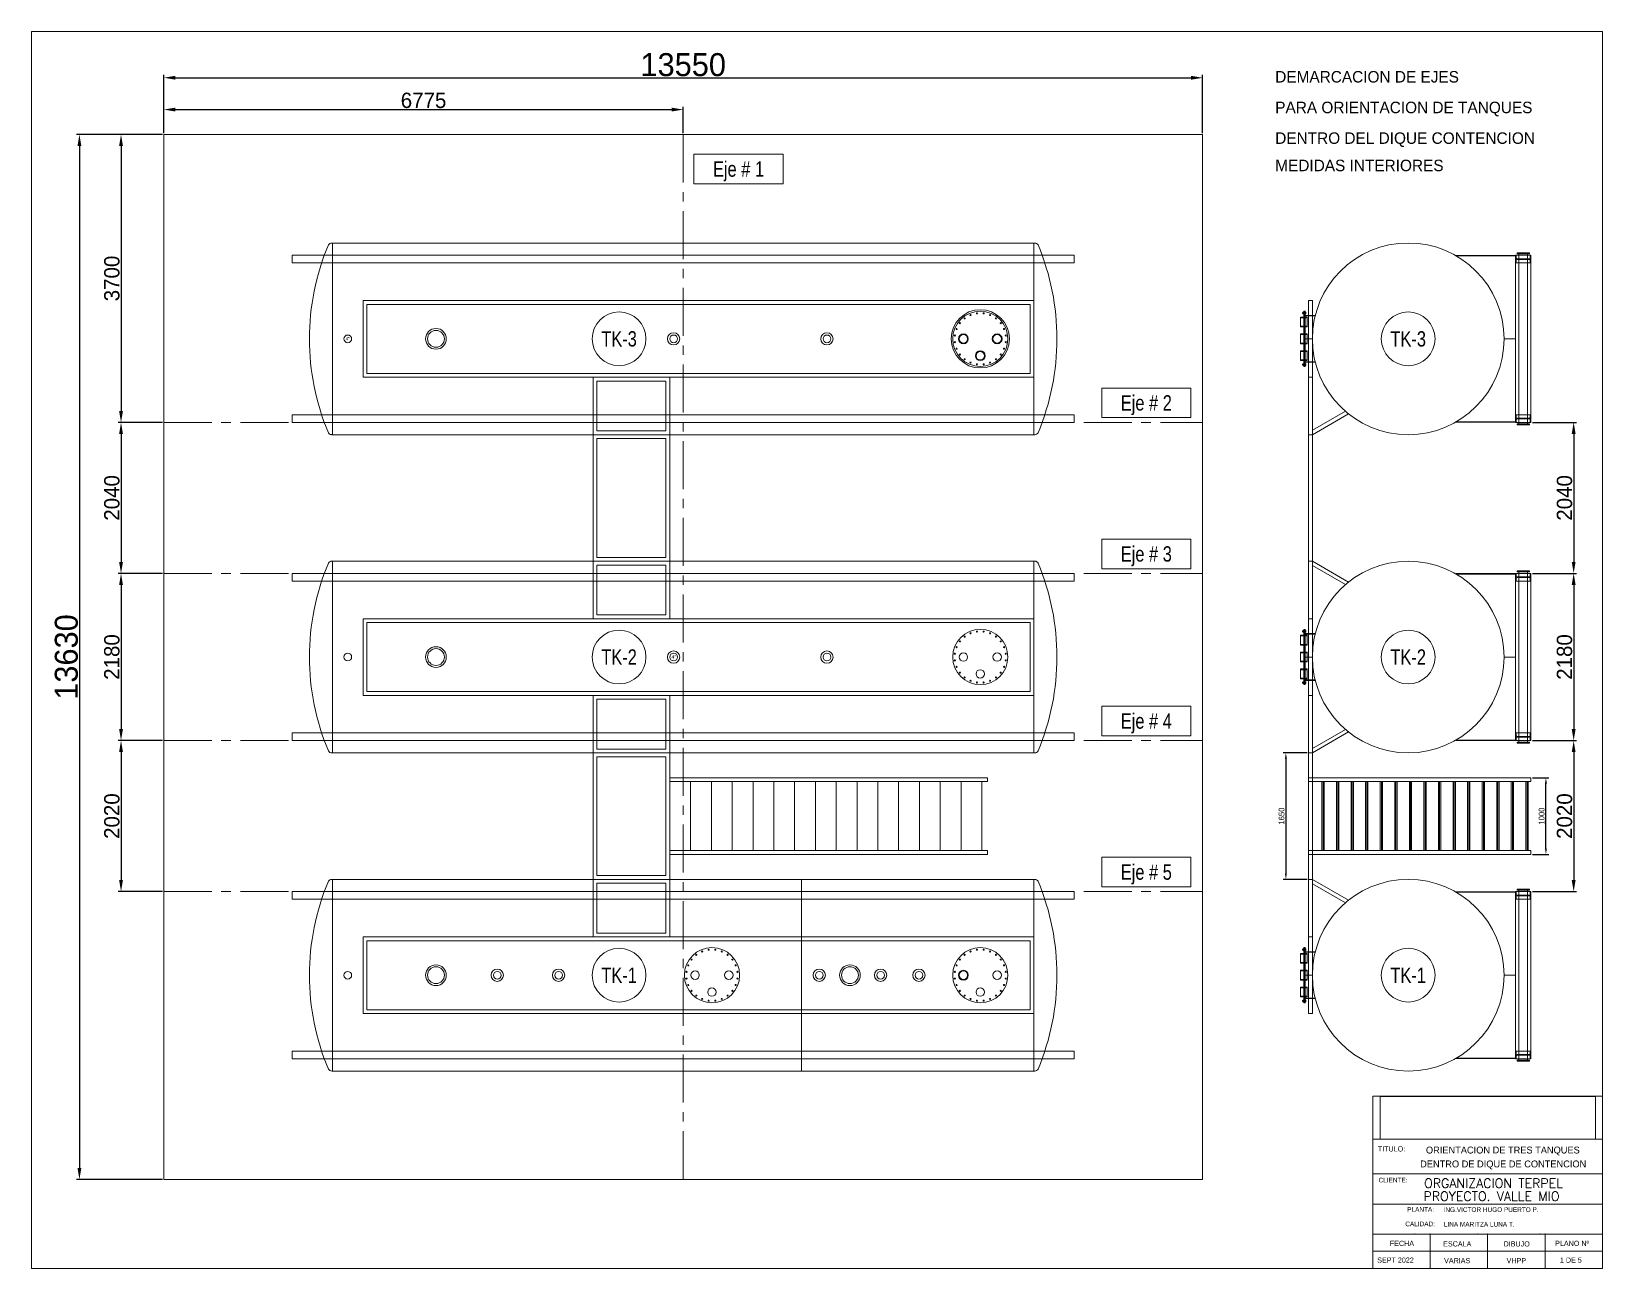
# Model space of a CAD drawing. Header units: millimetres. Extents: x 328839 to 396304, y 3800 to 39483.
# Drawn here: x 349491 to 369985, y 23347 to 39483 of the extents above; entities that cross this region are included whole.
import ezdxf
from ezdxf.enums import TextEntityAlignment as Align

# ---------------------------------------------------------------- set-up
doc = ezdxf.new("R2010")
doc.units = ezdxf.units.MM
doc.linetypes.add('CENTER', pattern=[2, 1.25, -0.25, 0.25, -0.25])
for name, color, linetype, lineweight in [('CENTER', 5, 'CENTER', 9), ('COTA', 2, 'Continuous', 9), ('cotas', 2, 'Continuous', 13), ('FIBRA', 3, 'Continuous', 20), ('ipe 200', 3, 'Continuous', 9), ('texto', 7, 'Continuous', 18)]:
    doc.layers.add(name, color=color, linetype=linetype, lineweight=lineweight)
doc.styles.add('ROMAND', font='romand')
doc.dimstyles.new('ISO-25', dxfattribs={"dimtxt": 75, "dimasz": 75, "dimexe": 37.5, "dimexo": 18.75, "dimgap": 19, "dimtad": 1, "dimtxsty": 'Standard', "dimcen": 75, "dimadec": 0, "dimazin": 0, "dimtfac": 1, "dimtmove": 0, "dimatfit": 3, "dimfxl": 1, "dimarcsym": 0})
picture_1 = doc.add_image_def('image1.jpg', size_in_pixel=(1415, 280))

msp = doc.modelspace()

# ---------------------------------------------------------------- texts
at = {"lineweight": 9}
for s, height, p in [('TITULO:', 67.5, (367232.244, 24874.761)), ('ORIENTACION DE TRES TANQUES', 90, (368684.381, 24848.452)), ('DENTRO DE DIQUE DE CONTENCION', 90, (368688.926, 24667.101))]:
    msp.add_text(s, height=height, dxfattribs=at).set_placement(p, align=Align.CENTER)
for s, height, p in [('CLIENTE:', 60.75, (367063.108, 24471.139)), ('PLANTA: ', 60.75, (367437.403, 24088.337)), ('ING.VICTOR HUGO PUERTO P.', 60.75, (367911.383, 24085.685)), ('CALIDAD:', 60.75, (367411.699, 23899.29)), ('LINA MARITZA LUNA T. ', 60.75, (367915.037, 23895.139)), ('FECHA', 67.5, (367210.181, 23642.405)), ('ESCALA', 67.5, (367905.812, 23635.871)), ('DIBUJO', 67.5, (368694.093, 23635.871)), ('PLANO Nº', 67.5, (369366.666, 23642.739)), ('SEPT 2022', 67.5, (367045.649, 23424.059)), ('VARIAS', 67.5, (367917.519, 23417.524)), ('VHPP', 67.5, (368733.117, 23417.524)), ('1 DE 5', 67.5, (369429.104, 23424.392))]:
    msp.add_text(s, height=height, dxfattribs=at).set_placement(p)
at = {"lineweight": 9, "style": 'ROMAND'}
for s, p in [('ORGANIZACION TERPEL', (367656.934, 24400.245)), ('PROYECTO. VALLE MIO', (367649.371, 24230.61))]:
    msp.add_text(s, height=120, dxfattribs=at).set_placement(p)
at = {"layer": 'COTA', "lineweight": 9, "width": 0.8}
for p in [(353618.113, 35473.852), (357868.113, 31323.852)]:
    msp.add_text('4"', height=45, dxfattribs=at).set_placement(p, align=Align.MIDDLE_CENTER)
at = {"layer": 'cotas', "lineweight": 9, "width": 0.8}
for s, p in [('Eje # 1', (358714.447, 37688.198)), ('TK-3', (357156.316, 35473.852)), ('TK-3', (367449.842, 35473.852)), ('Eje # 2', (364033.721, 34638.615)), ('Eje # 3', (364033.721, 32668.615)), ('TK-2', (357156.316, 31323.852)), ('TK-2', (367449.842, 31323.852)), ('Eje # 4', (364033.721, 30488.615)), ('Eje # 5', (364033.721, 28518.615)), ('TK-1', (357156.316, 27173.852)), ('TK-1', (367449.842, 27173.852))]:
    msp.add_text(s, height=200, dxfattribs=at).set_placement(p, align=Align.MIDDLE_CENTER)
at = {"layer": 'texto', "lineweight": 9}
for s, p in [('DEMARCACION DE EJES', (365715.319, 38816.915)), ('PARA ORIENTACION DE TANQUES', (365715.319, 38416.915)), ('DENTRO DEL DIQUE CONTENCION', (365715.319, 38016.915)), ('MEDIDAS INTERIORES', (365715.319, 37660.323))]:
    msp.add_text(s, height=150, dxfattribs=at).set_placement(p)

# ---------------------------------------------------------------- blocks, each defined once
blk = doc.blocks.new('*U342')
at = {"layer": 'cotas'}
for p, q in [((-450, 15), (450, 15)), ((-450, 0), (450, 0)), ((-450, -15), (450, -15))]:
    blk.add_line(p, q, dxfattribs=at)
blk = doc.blocks.new('*U343')
at = {"layer": 'COTA', "color": 0, "linetype": 'ByBlock', "lineweight": -2, "transparency": 16777216}
for p in [(0, 0), (0, -190), (0, -380), (0, -570), (0, -760), (0, -950), (0, -1140), (0, -1330), (0, -1520), (0, -1710), (0, -1900), (0, -2090), (0, -2280), (0, -2470), (0, -2660)]:
    blk.add_blockref('*U342', p, dxfattribs=at)
blk = doc.blocks.new('*D347')
at = {"layer": 'COTA', "color": 0, "lineweight": -2, "transparency": 16777216}
for p, q in [((366131, 30074), (365817, 30074)), ((365854, 29999), (365854, 28499)), ((366131, 28424), (365817, 28424))]:
    blk.add_line(p, q, dxfattribs=at)
at = {"layer": 'COTA', "color": 0, "transparency": 16777216}
for points in [[(365842, 29999), (365867, 29999), (365854, 30074)], [(365842, 28499), (365867, 28499), (365854, 28424)]]:
    blk.add_solid(points, dxfattribs=at)
at = {"layer": 'Defpoints', "color": 0, "transparency": 16777216}
for p in [(366150, 30074), (365854, 28424), (366150, 28424)]:
    blk.add_point(p, dxfattribs=at)
at = {"layer": 'COTA', "color": 0, "transparency": 16777216, "insert": (365798, 29249), "char_height": 75, "attachment_point": 5, "rotation": 90}
blk.add_mtext('1650', dxfattribs=at)
blk = doc.blocks.new('*D348')
at = {"layer": 'COTA', "color": 0, "lineweight": -2, "transparency": 16777216}
for p, q in [((369069, 29749), (369284, 29749)), ((369246, 28824), (369246, 29674)), ((369069, 28749), (369284, 28749))]:
    blk.add_line(p, q, dxfattribs=at)
at = {"layer": 'COTA', "color": 0, "transparency": 16777216}
for points in [[(369234, 29674), (369259, 29674), (369246, 29749)], [(369234, 28824), (369259, 28824), (369246, 28749)]]:
    blk.add_solid(points, dxfattribs=at)
at = {"layer": 'Defpoints', "color": 0, "transparency": 16777216}
for p in [(369050, 29749), (369246, 29749), (369050, 28749)]:
    blk.add_point(p, dxfattribs=at)
at = {"layer": 'COTA', "color": 0, "transparency": 16777216, "insert": (369190, 29249), "char_height": 75, "attachment_point": 5, "rotation": 90}
blk.add_mtext('1000', dxfattribs=at)
blk = doc.blocks.new('*D349')
at = {"layer": 'Defpoints', "color": 0, "transparency": 16777216}
for p in [(364768, 38879), (351218, 38139), (364768, 38139)]:
    blk.add_point(p, dxfattribs=at)
at = {"layer": 'ipe 200', "color": 0, "lineweight": -2, "transparency": 16777216}
for p, q in [((351218, 38158), (351218, 38916)), ((351368, 38879), (364618, 38879)), ((364768, 38158), (364768, 38916))]:
    blk.add_line(p, q, dxfattribs=at)
at = {"layer": 'ipe 200', "color": 0, "transparency": 16777216}
for points in [[(351368, 38904), (351368, 38854), (351218, 38879)], [(364618, 38904), (364618, 38854), (364768, 38879)]]:
    blk.add_solid(points, dxfattribs=at)
at = {"layer": 'ipe 200', "color": 0, "transparency": 16777216, "insert": (357993, 39048), "char_height": 300, "attachment_point": 5}
blk.add_mtext('13550', dxfattribs=at)
blk = doc.blocks.new('*D350')
at = {"layer": 'Defpoints', "color": 0, "transparency": 16777216}
for p in [(357993, 38464), (351218, 38139), (357993, 38139)]:
    blk.add_point(p, dxfattribs=at)
at = {"layer": 'ipe 200', "color": 0, "lineweight": -2, "transparency": 16777216}
for p, q in [((351218, 38158), (351218, 38501)), ((351368, 38464), (357843, 38464)), ((357993, 38158), (357993, 38501))]:
    blk.add_line(p, q, dxfattribs=at)
at = {"layer": 'ipe 200', "color": 0, "transparency": 16777216}
for points in [[(351368, 38489), (351368, 38439), (351218, 38464)], [(357843, 38489), (357843, 38439), (357993, 38464)]]:
    blk.add_solid(points, dxfattribs=at)
at = {"layer": 'ipe 200', "color": 0, "transparency": 16777216, "insert": (354606, 38583), "char_height": 200, "attachment_point": 5}
blk.add_mtext('6775', dxfattribs=at)
blk = doc.blocks.new('*D351')
at = {"layer": 'Defpoints', "color": 0, "transparency": 16777216}
for p in [(351218, 38139), (350117, 24509), (351218, 24509)]:
    blk.add_point(p, dxfattribs=at)
at = {"layer": 'ipe 200', "color": 0, "lineweight": -2, "transparency": 16777216}
for p, q in [((351199, 38139), (350080, 38139)), ((350117, 37989), (350117, 24659)), ((351199, 24509), (350080, 24509))]:
    blk.add_line(p, q, dxfattribs=at)
at = {"layer": 'ipe 200', "color": 0, "transparency": 16777216}
for points in [[(350092, 37989), (350142, 37989), (350117, 38139)], [(350092, 24659), (350142, 24659), (350117, 24509)]]:
    blk.add_solid(points, dxfattribs=at)
at = {"layer": 'ipe 200', "color": 0, "transparency": 16777216, "insert": (349948, 31324), "char_height": 300, "attachment_point": 5, "rotation": 90}
blk.add_mtext('13630', dxfattribs=at)
blk = doc.blocks.new('*D352')
at = {"layer": 'Defpoints', "color": 0, "transparency": 16777216}
for p in [(351218, 38139), (350660, 34384), (351218, 34384)]:
    blk.add_point(p, dxfattribs=at)
at = {"layer": 'ipe 200', "color": 0, "lineweight": -2, "transparency": 16777216}
for p, q in [((351199, 38139), (350622, 38139)), ((350660, 37989), (350660, 34534)), ((351199, 34384), (350622, 34384))]:
    blk.add_line(p, q, dxfattribs=at)
at = {"layer": 'ipe 200', "color": 0, "transparency": 16777216}
for points in [[(350635, 37989), (350685, 37989), (350660, 38139)], [(350635, 34534), (350685, 34534), (350660, 34384)]]:
    blk.add_solid(points, dxfattribs=at)
at = {"layer": 'ipe 200', "color": 0, "transparency": 16777216, "insert": (350541, 36261), "char_height": 200, "attachment_point": 5, "rotation": 90}
blk.add_mtext('3700', dxfattribs=at)
blk = doc.blocks.new('*D353')
at = {"layer": 'Defpoints', "color": 0, "transparency": 16777216}
for p in [(351218, 34384), (350660, 32414), (351218, 32414)]:
    blk.add_point(p, dxfattribs=at)
at = {"layer": 'ipe 200', "color": 0, "lineweight": -2, "transparency": 16777216}
for p, q in [((351199, 34384), (350622, 34384)), ((350660, 34234), (350660, 32564)), ((351199, 32414), (350622, 32414))]:
    blk.add_line(p, q, dxfattribs=at)
at = {"layer": 'ipe 200', "color": 0, "transparency": 16777216}
for points in [[(350635, 34234), (350685, 34234), (350660, 34384)], [(350635, 32564), (350685, 32564), (350660, 32414)]]:
    blk.add_solid(points, dxfattribs=at)
at = {"layer": 'ipe 200', "color": 0, "transparency": 16777216, "insert": (350541, 33399), "char_height": 200, "attachment_point": 5, "rotation": 90}
blk.add_mtext('2040', dxfattribs=at)
blk = doc.blocks.new('*D354')
at = {"layer": 'Defpoints', "color": 0, "transparency": 16777216}
for p in [(351218, 32414), (350660, 30234), (351218, 30234)]:
    blk.add_point(p, dxfattribs=at)
at = {"layer": 'ipe 200', "color": 0, "lineweight": -2, "transparency": 16777216}
for p, q in [((351199, 32414), (350622, 32414)), ((350660, 32264), (350660, 30384)), ((351199, 30234), (350622, 30234))]:
    blk.add_line(p, q, dxfattribs=at)
at = {"layer": 'ipe 200', "color": 0, "transparency": 16777216}
for points in [[(350635, 32264), (350685, 32264), (350660, 32414)], [(350635, 30384), (350685, 30384), (350660, 30234)]]:
    blk.add_solid(points, dxfattribs=at)
at = {"layer": 'ipe 200', "color": 0, "transparency": 16777216, "insert": (350541, 31324), "char_height": 200, "attachment_point": 5, "rotation": 90}
blk.add_mtext('2180', dxfattribs=at)
blk = doc.blocks.new('*D355')
at = {"layer": 'Defpoints', "color": 0, "transparency": 16777216}
for p in [(351218, 30234), (350660, 28264), (351218, 28264)]:
    blk.add_point(p, dxfattribs=at)
at = {"layer": 'ipe 200', "color": 0, "lineweight": -2, "transparency": 16777216}
for p, q in [((351199, 30234), (350622, 30234)), ((350660, 30084), (350660, 28414)), ((351199, 28264), (350622, 28264))]:
    blk.add_line(p, q, dxfattribs=at)
at = {"layer": 'ipe 200', "color": 0, "transparency": 16777216}
for points in [[(350635, 30084), (350685, 30084), (350660, 30234)], [(350635, 28414), (350685, 28414), (350660, 28264)]]:
    blk.add_solid(points, dxfattribs=at)
at = {"layer": 'ipe 200', "color": 0, "transparency": 16777216, "insert": (350541, 29249), "char_height": 200, "attachment_point": 5, "rotation": 90}
blk.add_mtext('2020', dxfattribs=at)
blk = doc.blocks.new('*D344')
at = {"layer": 'Defpoints', "color": 0, "transparency": 16777216}
for p in [(369050, 34384), (369050, 32414), (369608, 32414)]:
    blk.add_point(p, dxfattribs=at)
at = {"layer": 'ipe 200', "color": 0, "lineweight": -2, "transparency": 16777216}
for p, q in [((369069, 34384), (369646, 34384)), ((369608, 34234), (369608, 32564)), ((369069, 32414), (369646, 32414))]:
    blk.add_line(p, q, dxfattribs=at)
at = {"layer": 'ipe 200', "color": 0, "transparency": 16777216}
for points in [[(369583, 34234), (369633, 34234), (369608, 34384)], [(369583, 32564), (369633, 32564), (369608, 32414)]]:
    blk.add_solid(points, dxfattribs=at)
at = {"layer": 'ipe 200', "color": 0, "transparency": 16777216, "insert": (369489, 33399), "char_height": 200, "attachment_point": 5, "rotation": 90}
blk.add_mtext('2040', dxfattribs=at)
blk = doc.blocks.new('*D345')
at = {"layer": 'Defpoints', "color": 0, "transparency": 16777216}
for p in [(369050, 32414), (369050, 30234), (369608, 30234)]:
    blk.add_point(p, dxfattribs=at)
at = {"layer": 'ipe 200', "color": 0, "lineweight": -2, "transparency": 16777216}
for p, q in [((369069, 32414), (369646, 32414)), ((369608, 32264), (369608, 30384)), ((369069, 30234), (369646, 30234))]:
    blk.add_line(p, q, dxfattribs=at)
at = {"layer": 'ipe 200', "color": 0, "transparency": 16777216}
for points in [[(369583, 32264), (369633, 32264), (369608, 32414)], [(369583, 30384), (369633, 30384), (369608, 30234)]]:
    blk.add_solid(points, dxfattribs=at)
at = {"layer": 'ipe 200', "color": 0, "transparency": 16777216, "insert": (369489, 31324), "char_height": 200, "attachment_point": 5, "rotation": 90}
blk.add_mtext('2180', dxfattribs=at)
blk = doc.blocks.new('*D346')
at = {"layer": 'Defpoints', "color": 0, "transparency": 16777216}
for p in [(369050, 30234), (369050, 28264), (369608, 28264)]:
    blk.add_point(p, dxfattribs=at)
at = {"layer": 'ipe 200', "color": 0, "lineweight": -2, "transparency": 16777216}
for p, q in [((369069, 30234), (369646, 30234)), ((369608, 30084), (369608, 28414)), ((369069, 28264), (369646, 28264))]:
    blk.add_line(p, q, dxfattribs=at)
at = {"layer": 'ipe 200', "color": 0, "transparency": 16777216}
for points in [[(369583, 30084), (369633, 30084), (369608, 30234)], [(369583, 28414), (369633, 28414), (369608, 28264)]]:
    blk.add_solid(points, dxfattribs=at)
at = {"layer": 'ipe 200', "color": 0, "transparency": 16777216, "insert": (369489, 29249), "char_height": 200, "attachment_point": 5, "rotation": 90}
blk.add_mtext('2020', dxfattribs=at)

# ---------------------------------------------------------------- dimensions: what is measured, and where the dimension line sits
at = {"layer": 'COTA'}
for base, p1, p2, picture, middle in [((365854.172, 28423.852), (366149.842, 30073.852), (366149.842, 28423.852), '*D347', (365797.672, 29248.852)), ((369246.369, 29748.852), (369049.842, 28748.852), (369049.842, 29748.852), '*D348', (369189.869, 29248.852))]:
    dim = msp.add_linear_dim(base=base, p1=p1, p2=p2, angle=90, dimstyle='ISO-25', dxfattribs=at)
    dim.commit()
    dim.dimension.update_dxf_attribs({"geometry": picture, "text_midpoint": middle})
at = {"layer": 'ipe 200'}
dim = msp.add_linear_dim(base=(364768.113, 38878.582), p1=(351218.113, 38138.852), p2=(364768.113, 38138.852), dimstyle='ISO-25', override={"dimtxt": 300, "dimasz": 150}, dxfattribs=at)
dim.commit()
dim.dimension.update_dxf_attribs({"geometry": '*D349', "text_midpoint": (357993.113, 38878.582), "dimtype": 160})
dim = msp.add_linear_dim(base=(357993.113, 38463.616), p1=(351218.113, 38138.852), p2=(357993.113, 38138.852), dimstyle='ISO-25', override={"dimtxt": 200, "dimasz": 150}, dxfattribs=at)
dim.commit()
dim.dimension.update_dxf_attribs({"geometry": '*D350', "text_midpoint": (354605.613, 38582.616)})
dim = msp.add_linear_dim(base=(350117.385, 24508.852), p1=(351218.113, 38138.852), p2=(351218.113, 24508.852), angle=90, dimstyle='ISO-25', override={"dimtxt": 300, "dimasz": 150}, dxfattribs=at)
dim.commit()
dim.dimension.update_dxf_attribs({"geometry": '*D351', "text_midpoint": (350117.385, 31323.852), "dimtype": 160})
for base, p1, p2, text, picture, middle in [((350659.808, 34383.852), (351218.113, 38138.852), (351218.113, 34383.852), '3700', '*D352', (350540.808, 36261.352)), ((350659.808, 32413.852), (351218.113, 34383.852), (351218.113, 32413.852), '2040', '*D353', (350540.808, 33398.852)), ((369608.148, 32413.852), (369049.842, 34383.852), (369049.842, 32413.852), '2040', '*D344', (369489.148, 33398.852)), ((350659.808, 28263.852), (351218.113, 30233.852), (351218.113, 28263.852), '2020', '*D355', (350540.808, 29248.852)), ((369608.148, 28263.852), (369049.842, 30233.852), (369049.842, 28263.852), '2020', '*D346', (369489.148, 29248.852))]:
    dim = msp.add_linear_dim(base=base, p1=p1, p2=p2, angle=90, text=text, dimstyle='ISO-25', override={"dimtxt": 200, "dimasz": 150}, dxfattribs=at)
    dim.commit()
    dim.dimension.update_dxf_attribs({"geometry": picture, "text_midpoint": middle})
for base, p1, p2, picture, middle in [((350659.808, 30233.852), (351218.113, 32413.852), (351218.113, 30233.852), '*D354', (350540.808, 31323.852)), ((369608.148, 30233.852), (369049.842, 32413.852), (369049.842, 30233.852), '*D345', (369489.148, 31323.852))]:
    dim = msp.add_linear_dim(base=base, p1=p1, p2=p2, angle=90, dimstyle='ISO-25', override={"dimtxt": 200, "dimasz": 150}, dxfattribs=at)
    dim.commit()
    dim.dimension.update_dxf_attribs({"geometry": picture, "text_midpoint": middle})

# ---------------------------------------------------------------- linework, layer by layer
at = {"lineweight": 9}
for p, q in [((369985.062, 27097.478), (369985.062, 23347.478)), ((366986.494, 25597.478), (369985.062, 25597.478)), ((366986.494, 23347.478), (366986.494, 25597.478)), ((366986.494, 25034.978), (369985.062, 25034.978)), ((366986.494, 24584.978), (369985.062, 24584.978)), ((366986.494, 24397.478), (366986.494, 23947.478)), ((366986.494, 24187.998), (369985.062, 24187.998)), ((366986.494, 23647.478), (366986.494, 23947.478)), ((366986.494, 23797.478), (369985.062, 23797.478)), ((367736.136, 23797.478), (367736.136, 23347.478)), ((368485.778, 23797.478), (368485.778, 23347.478)), ((369235.42, 23797.478), (369235.42, 23347.478)), ((366986.494, 23347.478), (366986.494, 23647.478)), ((366986.494, 23572.478), (369985.062, 23572.478)), ((369985.062, 23347.478), (365635.062, 23347.478)), ((369985.062, 23347.478), (365635.062, 23347.478)), ((366236.494, 23347.478), (366986.494, 23347.478)), ((366236.494, 23347.478), (366986.494, 23347.478))]:
    msp.add_line(p, q, dxfattribs=at)
for p in [(367538.187, 23797.478), (368353.812, 23797.478), (369169.437, 23797.478)]:
    msp.add_point(p, dxfattribs=at)
at = {"layer": 'CENTER', "ltscale": 500}
for p, q in [((357993.113, 38138.852), (357993.113, 24508.852)), ((351218.113, 34383.852), (364768.113, 34383.852)), ((351218.113, 32413.852), (364768.113, 32413.852)), ((351218.113, 30233.852), (364768.113, 30233.852)), ((351218.113, 28263.852), (364768.113, 28263.852))]:
    msp.add_line(p, q, dxfattribs=at)
at = {"layer": 'COTA'}
for p, q in [((353418.113, 36723.852), (353408.113, 36723.852)), ((353418.113, 36723.852), (353418.113, 34223.852)), ((362568.113, 36723.852), (353418.113, 36723.852)), ((362568.113, 34223.852), (362568.113, 36723.852)), ((362568.113, 36723.852), (362578.113, 36723.852)), ((368074.842, 36562.384), (368849.842, 36562.384)), ((368074.842, 36556.384), (368849.842, 36556.384)), ((368849.842, 34383.852), (368849.842, 36563.852)), ((368849.842, 36463.852), (368849.842, 36563.852)), ((369049.842, 36563.852), (368849.842, 36563.852)), ((368849.842, 34391.32), (368849.842, 36556.384)), ((368857.842, 36527.852), (368857.842, 36555.852)), ((368857.842, 36471.852), (368857.842, 36499.852)), ((368867.842, 36517.852), (369031.842, 36517.852)), ((368867.842, 36509.852), (369031.842, 36509.852)), ((368869.842, 36583.852), (368869.842, 36595.852)), ((368869.842, 36595.852), (369029.842, 36595.852)), ((368869.842, 36583.852), (369029.842, 36583.852)), ((368894.842, 34363.852), (368894.842, 36583.852)), ((369004.842, 34363.852), (369004.842, 36583.852)), ((369029.842, 36595.852), (369029.842, 36583.852)), ((369041.842, 36555.852), (369041.842, 36527.852)), ((369041.842, 36499.852), (369041.842, 36471.852)), ((369049.842, 36563.852), (369049.842, 36463.852)), ((369049.842, 34383.852), (369049.842, 36563.852)), ((368849.842, 36463.852), (369049.842, 36463.852)), ((353818.113, 34973.852), (353818.113, 35973.852)), ((353818.113, 35973.852), (362568.113, 35973.852)), ((353868.113, 35023.852), (353868.113, 35923.852)), ((353868.113, 35923.852), (362518.113, 35923.852)), ((362518.113, 35923.852), (362518.113, 35023.852)), ((362568.113, 35973.852), (362568.113, 34973.852)), ((366149.842, 34973.852), (366149.842, 35973.852)), ((366149.842, 35973.852), (366199.842, 35973.852)), ((366199.842, 35973.852), (366199.842, 34973.852)), ((368699.842, 35473.852), (368849.842, 35473.852)), ((362568.113, 34973.852), (353818.113, 34973.852)), ((362518.113, 35023.852), (353868.113, 35023.852)), ((356818.113, 34223.852), (356818.113, 34973.852)), ((356868.113, 34923.852), (357768.113, 34923.852)), ((356868.113, 34273.852), (356868.113, 34923.852)), ((357768.113, 34923.852), (357768.113, 34273.852)), ((357818.113, 34973.852), (357818.113, 34223.852)), ((366199.842, 34973.852), (366149.842, 34973.852)), ((366149.842, 34973.852), (366149.842, 34223.852)), ((366199.842, 34223.852), (366199.842, 34973.852)), ((366630.225, 34530.069), (366199.842, 34281.587)), ((366671.199, 34495.99), (366199.842, 34223.852)), ((368849.842, 34383.852), (368849.842, 34483.852)), ((368849.842, 34483.852), (369049.842, 34483.852)), ((368857.842, 34447.852), (368857.842, 34475.852)), ((368867.842, 34437.852), (369031.842, 34437.852)), ((368867.842, 34429.852), (369031.842, 34429.852)), ((369041.842, 34475.852), (369041.842, 34447.852)), ((369049.842, 34483.852), (369049.842, 34383.852)), ((357768.113, 34273.852), (356868.113, 34273.852)), ((368074.842, 34391.32), (368849.842, 34391.32)), ((368074.842, 34385.32), (368849.842, 34385.32)), ((368849.842, 34383.852), (369049.842, 34383.852)), ((368857.842, 34391.852), (368857.842, 34419.852)), ((368869.842, 34363.852), (369029.842, 34363.852)), ((368869.842, 34363.852), (368869.842, 34351.852)), ((368869.842, 34351.852), (369029.842, 34351.852)), ((369029.842, 34351.852), (369029.842, 34363.852)), ((369041.842, 34419.852), (369041.842, 34391.852)), ((353418.113, 34223.852), (353408.113, 34223.852)), ((353418.113, 34223.852), (362568.113, 34223.852)), ((357818.113, 34223.852), (356818.113, 34223.852)), ((356818.113, 34223.852), (356818.113, 32573.852)), ((357768.113, 34174.862), (356868.113, 34174.862)), ((356868.113, 34174.862), (356868.113, 32623.852)), ((357768.113, 34174.862), (357768.113, 32623.852)), ((357818.113, 34223.852), (357818.113, 32573.852)), ((362568.113, 34223.852), (362578.113, 34223.852)), ((362568.113, 34223.852), (362578.113, 34223.852)), ((366149.842, 34223.852), (366199.842, 34223.852)), ((366149.842, 32573.852), (366149.842, 34223.852)), ((366199.842, 32573.852), (366199.842, 34223.852)), ((357768.113, 32623.852), (356868.113, 32623.852)), ((353418.113, 32573.852), (353408.113, 32573.852)), ((353418.113, 32573.852), (353418.113, 30073.852)), ((362568.113, 32573.852), (353418.113, 32573.852)), ((357818.113, 32573.852), (356818.113, 32573.852)), ((356818.113, 32573.852), (356818.113, 31823.852)), ((357768.113, 32523.852), (356868.113, 32523.852)), ((356868.113, 32523.852), (356868.113, 31873.852)), ((357768.113, 31873.852), (357768.113, 32523.852)), ((357818.113, 31823.852), (357818.113, 32573.852)), ((362568.113, 30073.852), (362568.113, 32573.852)), ((362568.113, 32573.852), (362578.113, 32573.852)), ((366149.842, 31823.852), (366149.842, 32573.852)), ((366149.842, 32573.852), (366199.842, 32573.852)), ((366671.199, 32301.714), (366199.842, 32573.852)), ((366199.842, 32573.852), (366199.842, 31823.852)), ((366630.225, 32267.636), (366199.842, 32516.117)), ((368074.842, 32412.384), (368849.842, 32412.384)), ((368074.842, 32406.384), (368849.842, 32406.384)), ((368849.842, 30233.852), (368849.842, 32413.852)), ((368849.842, 32313.852), (368849.842, 32413.852)), ((369049.842, 32413.852), (368849.842, 32413.852)), ((368849.842, 30241.32), (368849.842, 32406.384)), ((368857.842, 32377.852), (368857.842, 32405.852)), ((368869.842, 32433.852), (368869.842, 32445.852)), ((368869.842, 32445.852), (369029.842, 32445.852)), ((368869.842, 32433.852), (369029.842, 32433.852)), ((368894.842, 30213.852), (368894.842, 32433.852)), ((369004.842, 30213.852), (369004.842, 32433.852)), ((369029.842, 32445.852), (369029.842, 32433.852)), ((369041.842, 32405.852), (369041.842, 32377.852)), ((369049.842, 32413.852), (369049.842, 32313.852)), ((369049.842, 30233.852), (369049.842, 32413.852)), ((368849.842, 32313.852), (369049.842, 32313.852)), ((368857.842, 32321.852), (368857.842, 32349.852)), ((368867.842, 32367.852), (369031.842, 32367.852)), ((368867.842, 32359.852), (369031.842, 32359.852)), ((369041.842, 32349.852), (369041.842, 32321.852)), ((353818.113, 30823.852), (353818.113, 31823.852)), ((353818.113, 31823.852), (362568.113, 31823.852)), ((353868.113, 30873.852), (353868.113, 31773.852)), ((353868.113, 31773.852), (362518.113, 31773.852)), ((356868.113, 31873.852), (357768.113, 31873.852)), ((362518.113, 31773.852), (362518.113, 30873.852)), ((362568.113, 31823.852), (362568.113, 30823.852)), ((366149.842, 30823.852), (366149.842, 31823.852)), ((366149.842, 31823.852), (366199.842, 31823.852)), ((366199.842, 31823.852), (366199.842, 30823.852)), ((368699.842, 31323.852), (368849.842, 31323.852)), ((362568.113, 30823.852), (353818.113, 30823.852)), ((362518.113, 30873.852), (353868.113, 30873.852)), ((356818.113, 30073.852), (356818.113, 30823.852)), ((356868.113, 30773.852), (357768.113, 30773.852)), ((356868.113, 30123.852), (356868.113, 30773.852)), ((357768.113, 30773.852), (357768.113, 30123.852)), ((357818.113, 30823.852), (357818.113, 30073.852)), ((366199.842, 30823.852), (366149.842, 30823.852)), ((366149.842, 30823.852), (366149.842, 30073.852)), ((366199.842, 30073.852), (366199.842, 30823.852)), ((366630.225, 30380.069), (366199.842, 30131.587)), ((366671.199, 30345.99), (366199.842, 30073.852)), ((368849.842, 30233.852), (368849.842, 30333.852)), ((368849.842, 30333.852), (369049.842, 30333.852)), ((369049.842, 30333.852), (369049.842, 30233.852)), ((368074.842, 30241.32), (368849.842, 30241.32)), ((368074.842, 30235.32), (368849.842, 30235.32)), ((368849.842, 30233.852), (369049.842, 30233.852)), ((368857.842, 30297.852), (368857.842, 30325.852)), ((368857.842, 30241.852), (368857.842, 30269.852)), ((368867.842, 30287.852), (369031.842, 30287.852)), ((368867.842, 30279.852), (369031.842, 30279.852)), ((368869.842, 30213.852), (369029.842, 30213.852)), ((368869.842, 30213.852), (368869.842, 30201.852)), ((368869.842, 30201.852), (369029.842, 30201.852)), ((369029.842, 30201.852), (369029.842, 30213.852)), ((369041.842, 30325.852), (369041.842, 30297.852)), ((369041.842, 30269.852), (369041.842, 30241.852)), ((353418.113, 30073.852), (353408.113, 30073.852)), ((353418.113, 30073.852), (362568.113, 30073.852)), ((357818.113, 30073.852), (356818.113, 30073.852)), ((356818.113, 30073.852), (356818.113, 28423.852)), ((357768.113, 30123.852), (356868.113, 30123.852)), ((357768.113, 30023.852), (356868.113, 30023.852)), ((356868.113, 30023.852), (356868.113, 28473.852)), ((357768.113, 30023.852), (357768.113, 28473.852)), ((357818.113, 30073.852), (357818.113, 28423.852)), ((362568.113, 30073.852), (362578.113, 30073.852)), ((366149.842, 30073.852), (366199.842, 30073.852)), ((366149.842, 28423.852), (366149.842, 30073.852)), ((366199.842, 28423.852), (366199.842, 30073.852)), ((357818.113, 29748.852), (361960.113, 29748.852)), ((361960.113, 29748.852), (361960.113, 29698.852)), ((366149.842, 29748.852), (369049.842, 29748.852)), ((369049.842, 29698.852), (369049.842, 29748.852)), ((357818.113, 29698.852), (361960.113, 29698.852)), ((358089.463, 29698.852), (358089.463, 28798.852)), ((358360.813, 29698.852), (358360.813, 28798.852)), ((358632.163, 29698.852), (358632.163, 28798.852)), ((358903.513, 29698.852), (358903.513, 28798.852)), ((359174.863, 29698.852), (359174.863, 28798.852)), ((359446.213, 29698.852), (359446.213, 28798.852)), ((359717.563, 29698.852), (359717.563, 28798.852)), ((359988.913, 29698.852), (359988.913, 28798.852)), ((360260.263, 29698.852), (360260.263, 28798.852)), ((360531.613, 29698.852), (360531.613, 28798.852)), ((360802.963, 29698.852), (360802.963, 28798.852)), ((361074.313, 29698.852), (361074.313, 28798.852)), ((361345.663, 29698.852), (361345.663, 28798.852)), ((361617.013, 29698.852), (361617.013, 28798.852)), ((361888.363, 29698.852), (361888.363, 28798.852)), ((366149.842, 29698.852), (369049.842, 29698.852)), ((361960.113, 28798.852), (357818.113, 28798.852)), ((361960.113, 28748.852), (357818.113, 28748.852)), ((361960.113, 28798.852), (361960.113, 28748.852)), ((366149.842, 28798.852), (369049.842, 28798.852)), ((366149.842, 28748.852), (369049.842, 28748.852)), ((369049.842, 28748.852), (369049.842, 28798.852)), ((353418.113, 28423.852), (353408.113, 28423.852)), ((353418.113, 28423.852), (353418.113, 25923.852)), ((362568.113, 28423.852), (353418.113, 28423.852)), ((357818.113, 28423.852), (356818.113, 28423.852)), ((356818.113, 28423.852), (356818.113, 27673.852)), ((357768.113, 28473.852), (356868.113, 28473.852)), ((357768.113, 28373.852), (356868.113, 28373.852)), ((356868.113, 28373.852), (356868.113, 27723.852)), ((357768.113, 27723.852), (357768.113, 28373.852)), ((357818.113, 27673.852), (357818.113, 28423.852)), ((359535.113, 25923.852), (359535.113, 28423.852)), ((362568.113, 25923.852), (362568.113, 28423.852)), ((362568.113, 28423.852), (362578.113, 28423.852)), ((366149.842, 27673.852), (366149.842, 28423.852)), ((366149.842, 28423.852), (366199.842, 28423.852)), ((366671.199, 28151.714), (366199.842, 28423.852)), ((366199.842, 28423.852), (366199.842, 27673.852)), ((366630.225, 28117.636), (366199.842, 28366.117)), ((368869.842, 28283.852), (368869.842, 28295.852)), ((368869.842, 28295.852), (369029.842, 28295.852)), ((368869.842, 28283.852), (369029.842, 28283.852)), ((368894.842, 26063.852), (368894.842, 28283.852)), ((369004.842, 26063.852), (369004.842, 28283.852)), ((369029.842, 28295.852), (369029.842, 28283.852)), ((368074.842, 28262.384), (368849.842, 28262.384)), ((368074.842, 28256.384), (368849.842, 28256.384)), ((368849.842, 26083.852), (368849.842, 28263.852)), ((368849.842, 28163.852), (368849.842, 28263.852)), ((369049.842, 28263.852), (368849.842, 28263.852)), ((368849.842, 26091.32), (368849.842, 28256.384)), ((368849.842, 28163.852), (369049.842, 28163.852)), ((368857.842, 28227.852), (368857.842, 28255.852)), ((368857.842, 28171.852), (368857.842, 28199.852)), ((368867.842, 28217.852), (369031.842, 28217.852)), ((368867.842, 28209.852), (369031.842, 28209.852)), ((369041.842, 28255.852), (369041.842, 28227.852)), ((369041.842, 28199.852), (369041.842, 28171.852)), ((369049.842, 28263.852), (369049.842, 28163.852)), ((369049.842, 26083.852), (369049.842, 28263.852)), ((353818.113, 26673.852), (353818.113, 27673.852)), ((353818.113, 27673.852), (362568.113, 27673.852)), ((356868.113, 27723.852), (357768.113, 27723.852)), ((362568.113, 27673.852), (362568.113, 26673.852)), ((366149.842, 26673.852), (366149.842, 27673.852)), ((366149.842, 27673.852), (366199.842, 27673.852)), ((366199.842, 27673.852), (366199.842, 26673.852)), ((353868.113, 26723.852), (353868.113, 27623.852)), ((353868.113, 27623.852), (362518.113, 27623.852)), ((362518.113, 27623.852), (362518.113, 26723.852)), ((368699.842, 27173.852), (368849.842, 27173.852)), ((362568.113, 26673.852), (353818.113, 26673.852)), ((362518.113, 26723.852), (353868.113, 26723.852)), ((366199.842, 26673.852), (366149.842, 26673.852)), ((368074.842, 26091.32), (368849.842, 26091.32)), ((368074.842, 26085.32), (368849.842, 26085.32)), ((368849.842, 26083.852), (368849.842, 26183.852)), ((368849.842, 26183.852), (369049.842, 26183.852)), ((368849.842, 26083.852), (369049.842, 26083.852)), ((368857.842, 26147.852), (368857.842, 26175.852)), ((368857.842, 26091.852), (368857.842, 26119.852)), ((368867.842, 26137.852), (369031.842, 26137.852)), ((368867.842, 26129.852), (369031.842, 26129.852)), ((368869.842, 26063.852), (369029.842, 26063.852)), ((368869.842, 26063.852), (368869.842, 26051.852)), ((368869.842, 26051.852), (369029.842, 26051.852)), ((369029.842, 26051.852), (369029.842, 26063.852)), ((369041.842, 26175.852), (369041.842, 26147.852)), ((369041.842, 26119.852), (369041.842, 26091.852)), ((369049.842, 26183.852), (369049.842, 26083.852)), ((353418.113, 25923.852), (353408.113, 25923.852)), ((353418.113, 25923.852), (362568.113, 25923.852)), ((362568.113, 25923.852), (362578.113, 25923.852))]:
    msp.add_line(p, q, dxfattribs=at)
at = {"layer": 'COTA', "lineweight": 9}
for p, q in [((366043.842, 35629.852), (366043.842, 35757.852)), ((366043.842, 35757.852), (366133.842, 35757.852)), ((366069.842, 35802.852), (366069.842, 35814.852)), ((366069.842, 35814.852), (366105.842, 35814.852)), ((366105.842, 35802.852), (366069.842, 35802.852)), ((366077.842, 35819.852), (366076.842, 35818.852)), ((366076.842, 35818.852), (366076.842, 35798.852)), ((366077.842, 35797.852), (366076.842, 35798.852)), ((366077.842, 35819.852), (366087.842, 35819.852)), ((366077.842, 35814.852), (366088.842, 35814.852)), ((366077.842, 35802.852), (366088.842, 35802.852)), ((366087.842, 35797.852), (366077.842, 35797.852)), ((366087.842, 35819.852), (366088.842, 35818.852)), ((366087.842, 35797.852), (366088.842, 35798.852)), ((366088.842, 35113.852), (366088.842, 35833.852)), ((366096.842, 35833.852), (366088.842, 35833.852)), ((366088.842, 35818.852), (366088.842, 35798.852)), ((366096.842, 35833.852), (366099.842, 35833.852)), ((366096.842, 35833.852), (366096.842, 35113.852)), ((366096.842, 35778.852), (366096.842, 35833.852)), ((366099.842, 35778.852), (366096.842, 35778.852)), ((366099.842, 35168.852), (366099.842, 35833.852)), ((366099.842, 35778.852), (366099.842, 35833.852)), ((366105.842, 35833.852), (366099.842, 35833.852)), ((366105.842, 35778.852), (366099.842, 35778.852)), ((366099.842, 35778.852), (366105.842, 35772.852)), ((366105.842, 35833.852), (366105.842, 35113.852)), ((366105.842, 35797.852), (366105.842, 35819.852)), ((366105.842, 35819.852), (366112.842, 35819.852)), ((366105.842, 35814.852), (366105.842, 35802.852)), ((366105.842, 35814.852), (366113.842, 35814.852)), ((366105.842, 35802.852), (366113.842, 35802.852)), ((366112.842, 35797.852), (366105.842, 35797.852)), ((366105.842, 35778.852), (366237.623, 35778.852)), ((366105.842, 35772.852), (366236.13, 35772.852)), ((366112.842, 35819.852), (366113.842, 35818.852)), ((366112.842, 35797.852), (366113.842, 35798.852)), ((366113.842, 35818.852), (366113.842, 35798.852)), ((366133.842, 35757.852), (366133.842, 35629.852)), ((366133.842, 35629.852), (366043.842, 35629.852)), ((366043.842, 35409.852), (366043.842, 35537.852)), ((366043.842, 35537.852), (366133.842, 35537.852)), ((366099.842, 35473.852), (366199.842, 35473.852)), ((366133.842, 35537.852), (366133.842, 35409.852)), ((366133.842, 35409.852), (366043.842, 35409.852)), ((366043.842, 35189.852), (366043.842, 35317.852)), ((366043.842, 35317.852), (366133.842, 35317.852)), ((366133.842, 35317.852), (366133.842, 35189.852)), ((366133.842, 35189.852), (366043.842, 35189.852)), ((366069.842, 35144.852), (366069.842, 35132.852)), ((366105.842, 35144.852), (366069.842, 35144.852)), ((366069.842, 35132.852), (366105.842, 35132.852)), ((366077.842, 35149.852), (366076.842, 35148.852)), ((366076.842, 35128.852), (366076.842, 35148.852)), ((366077.842, 35127.852), (366076.842, 35128.852)), ((366087.842, 35149.852), (366077.842, 35149.852)), ((366077.842, 35144.852), (366088.842, 35144.852)), ((366077.842, 35132.852), (366088.842, 35132.852)), ((366077.842, 35127.852), (366087.842, 35127.852)), ((366087.842, 35149.852), (366088.842, 35148.852)), ((366087.842, 35127.852), (366088.842, 35128.852)), ((366088.842, 35128.852), (366088.842, 35148.852)), ((366088.842, 35113.852), (366096.842, 35113.852)), ((366096.842, 35113.852), (366088.842, 35113.852)), ((366096.842, 35113.852), (366099.842, 35113.852)), ((366099.842, 35168.852), (366105.842, 35174.852)), ((366099.842, 35168.852), (366237.623, 35168.852)), ((366099.842, 35113.852), (366099.842, 35168.852)), ((366105.842, 35113.852), (366099.842, 35113.852)), ((366105.842, 35174.852), (366236.13, 35174.852)), ((366105.842, 35149.852), (366105.842, 35127.852)), ((366112.842, 35149.852), (366105.842, 35149.852)), ((366105.842, 35132.852), (366105.842, 35144.852)), ((366105.842, 35144.852), (366113.842, 35144.852)), ((366105.842, 35132.852), (366113.842, 35132.852)), ((366105.842, 35127.852), (366112.842, 35127.852)), ((366112.842, 35149.852), (366113.842, 35148.852)), ((366112.842, 35127.852), (366113.842, 35128.852)), ((366113.842, 35128.852), (366113.842, 35148.852)), ((366043.842, 31479.852), (366043.842, 31607.852)), ((366043.842, 31607.852), (366133.842, 31607.852)), ((366069.842, 31652.852), (366069.842, 31664.852)), ((366069.842, 31664.852), (366105.842, 31664.852)), ((366105.842, 31652.852), (366069.842, 31652.852)), ((366077.842, 31669.852), (366076.842, 31668.852)), ((366076.842, 31668.852), (366076.842, 31648.852)), ((366077.842, 31647.852), (366076.842, 31648.852)), ((366077.842, 31669.852), (366087.842, 31669.852)), ((366077.842, 31664.852), (366088.842, 31664.852)), ((366077.842, 31652.852), (366088.842, 31652.852)), ((366087.842, 31647.852), (366077.842, 31647.852)), ((366087.842, 31669.852), (366088.842, 31668.852)), ((366087.842, 31647.852), (366088.842, 31648.852)), ((366088.842, 30963.852), (366088.842, 31683.852)), ((366096.842, 31683.852), (366088.842, 31683.852)), ((366088.842, 31668.852), (366088.842, 31648.852)), ((366096.842, 31683.852), (366099.842, 31683.852)), ((366096.842, 31683.852), (366096.842, 30963.852)), ((366096.842, 31628.852), (366096.842, 31683.852)), ((366099.842, 31628.852), (366096.842, 31628.852)), ((366099.842, 31018.852), (366099.842, 31683.852)), ((366099.842, 31628.852), (366099.842, 31683.852)), ((366105.842, 31683.852), (366099.842, 31683.852)), ((366105.842, 31628.852), (366099.842, 31628.852)), ((366099.842, 31628.852), (366105.842, 31622.852)), ((366105.842, 31683.852), (366105.842, 30963.852)), ((366105.842, 31647.852), (366105.842, 31669.852)), ((366105.842, 31669.852), (366112.842, 31669.852)), ((366105.842, 31664.852), (366105.842, 31652.852)), ((366105.842, 31664.852), (366113.842, 31664.852)), ((366105.842, 31652.852), (366113.842, 31652.852)), ((366112.842, 31647.852), (366105.842, 31647.852)), ((366105.842, 31628.852), (366237.623, 31628.852)), ((366105.842, 31622.852), (366236.13, 31622.852)), ((366112.842, 31669.852), (366113.842, 31668.852)), ((366112.842, 31647.852), (366113.842, 31648.852)), ((366113.842, 31668.852), (366113.842, 31648.852)), ((366133.842, 31607.852), (366133.842, 31479.852)), ((366133.842, 31479.852), (366043.842, 31479.852)), ((366043.842, 31259.852), (366043.842, 31387.852)), ((366043.842, 31387.852), (366133.842, 31387.852)), ((366133.842, 31387.852), (366133.842, 31259.852)), ((366133.842, 31259.852), (366043.842, 31259.852)), ((366043.842, 31039.852), (366043.842, 31167.852)), ((366043.842, 31167.852), (366133.842, 31167.852)), ((366099.842, 31323.852), (366199.842, 31323.852)), ((366133.842, 31167.852), (366133.842, 31039.852)), ((366133.842, 31039.852), (366043.842, 31039.852)), ((366069.842, 30994.852), (366069.842, 30982.852)), ((366105.842, 30994.852), (366069.842, 30994.852)), ((366069.842, 30982.852), (366105.842, 30982.852)), ((366077.842, 30999.852), (366076.842, 30998.852)), ((366076.842, 30978.852), (366076.842, 30998.852)), ((366077.842, 30977.852), (366076.842, 30978.852)), ((366087.842, 30999.852), (366077.842, 30999.852)), ((366077.842, 30994.852), (366088.842, 30994.852)), ((366077.842, 30982.852), (366088.842, 30982.852)), ((366077.842, 30977.852), (366087.842, 30977.852)), ((366087.842, 30999.852), (366088.842, 30998.852)), ((366087.842, 30977.852), (366088.842, 30978.852)), ((366088.842, 30978.852), (366088.842, 30998.852)), ((366088.842, 30963.852), (366096.842, 30963.852)), ((366096.842, 30963.852), (366088.842, 30963.852)), ((366096.842, 30963.852), (366099.842, 30963.852)), ((366099.842, 31018.852), (366105.842, 31024.852)), ((366099.842, 31018.852), (366237.623, 31018.852)), ((366099.842, 30963.852), (366099.842, 31018.852)), ((366105.842, 30963.852), (366099.842, 30963.852)), ((366105.842, 31024.852), (366236.13, 31024.852)), ((366105.842, 30999.852), (366105.842, 30977.852)), ((366112.842, 30999.852), (366105.842, 30999.852)), ((366105.842, 30982.852), (366105.842, 30994.852)), ((366105.842, 30994.852), (366113.842, 30994.852)), ((366105.842, 30982.852), (366113.842, 30982.852)), ((366105.842, 30977.852), (366112.842, 30977.852)), ((366112.842, 30999.852), (366113.842, 30998.852)), ((366112.842, 30977.852), (366113.842, 30978.852)), ((366113.842, 30978.852), (366113.842, 30998.852)), ((366069.842, 27502.852), (366069.842, 27514.852)), ((366069.842, 27514.852), (366105.842, 27514.852)), ((366105.842, 27502.852), (366069.842, 27502.852)), ((366077.842, 27519.852), (366076.842, 27518.852)), ((366076.842, 27518.852), (366076.842, 27498.852)), ((366077.842, 27497.852), (366076.842, 27498.852)), ((366077.842, 27519.852), (366087.842, 27519.852)), ((366077.842, 27514.852), (366088.842, 27514.852)), ((366077.842, 27502.852), (366088.842, 27502.852)), ((366087.842, 27497.852), (366077.842, 27497.852)), ((366087.842, 27519.852), (366088.842, 27518.852)), ((366087.842, 27497.852), (366088.842, 27498.852)), ((366088.842, 26813.852), (366088.842, 27533.852)), ((366096.842, 27533.852), (366088.842, 27533.852)), ((366088.842, 27518.852), (366088.842, 27498.852)), ((366096.842, 27533.852), (366099.842, 27533.852)), ((366096.842, 27533.852), (366096.842, 26813.852)), ((366096.842, 27478.852), (366096.842, 27533.852)), ((366099.842, 27478.852), (366096.842, 27478.852)), ((366099.842, 26868.852), (366099.842, 27533.852)), ((366099.842, 27478.852), (366099.842, 27533.852)), ((366105.842, 27533.852), (366099.842, 27533.852)), ((366105.842, 27478.852), (366099.842, 27478.852)), ((366099.842, 27478.852), (366105.842, 27472.852)), ((366105.842, 27533.852), (366105.842, 26813.852)), ((366105.842, 27497.852), (366105.842, 27519.852)), ((366105.842, 27519.852), (366112.842, 27519.852)), ((366105.842, 27514.852), (366105.842, 27502.852)), ((366105.842, 27514.852), (366113.842, 27514.852)), ((366105.842, 27502.852), (366113.842, 27502.852)), ((366112.842, 27497.852), (366105.842, 27497.852)), ((366105.842, 27478.852), (366237.623, 27478.852)), ((366105.842, 27472.852), (366236.13, 27472.852)), ((366112.842, 27519.852), (366113.842, 27518.852)), ((366112.842, 27497.852), (366113.842, 27498.852)), ((366113.842, 27518.852), (366113.842, 27498.852)), ((366043.842, 27329.852), (366043.842, 27457.852)), ((366043.842, 27457.852), (366133.842, 27457.852)), ((366133.842, 27329.852), (366043.842, 27329.852)), ((366133.842, 27457.852), (366133.842, 27329.852)), ((366043.842, 27109.852), (366043.842, 27237.852)), ((366043.842, 27237.852), (366133.842, 27237.852)), ((366133.842, 27109.852), (366043.842, 27109.852)), ((366099.842, 27173.852), (366199.842, 27173.852)), ((366133.842, 27237.852), (366133.842, 27109.852)), ((366043.842, 26889.852), (366043.842, 27017.852)), ((366043.842, 27017.852), (366133.842, 27017.852)), ((366133.842, 26889.852), (366043.842, 26889.852)), ((366077.842, 26849.852), (366076.842, 26848.852)), ((366076.842, 26828.852), (366076.842, 26848.852)), ((366087.842, 26849.852), (366077.842, 26849.852)), ((366087.842, 26849.852), (366088.842, 26848.852)), ((366088.842, 26828.852), (366088.842, 26848.852)), ((366099.842, 26868.852), (366105.842, 26874.852)), ((366099.842, 26868.852), (366237.623, 26868.852)), ((366099.842, 26813.852), (366099.842, 26868.852)), ((366105.842, 26874.852), (366236.13, 26874.852)), ((366105.842, 26849.852), (366105.842, 26827.852)), ((366112.842, 26849.852), (366105.842, 26849.852)), ((366112.842, 26849.852), (366113.842, 26848.852)), ((366113.842, 26828.852), (366113.842, 26848.852)), ((366133.842, 27017.852), (366133.842, 26889.852)), ((366069.842, 26844.852), (366069.842, 26832.852)), ((366105.842, 26844.852), (366069.842, 26844.852)), ((366069.842, 26832.852), (366105.842, 26832.852)), ((366077.842, 26827.852), (366076.842, 26828.852)), ((366077.842, 26844.852), (366088.842, 26844.852)), ((366077.842, 26832.852), (366088.842, 26832.852)), ((366077.842, 26827.852), (366087.842, 26827.852)), ((366087.842, 26827.852), (366088.842, 26828.852)), ((366088.842, 26813.852), (366096.842, 26813.852)), ((366096.842, 26813.852), (366088.842, 26813.852)), ((366096.842, 26813.852), (366099.842, 26813.852)), ((366105.842, 26813.852), (366099.842, 26813.852)), ((366105.842, 26832.852), (366105.842, 26844.852)), ((366105.842, 26844.852), (366113.842, 26844.852)), ((366105.842, 26832.852), (366113.842, 26832.852)), ((366105.842, 26827.852), (366112.842, 26827.852)), ((366112.842, 26827.852), (366113.842, 26828.852))]:
    msp.add_line(p, q, dxfattribs=at)
at = {"layer": 'COTA', "lineweight": 9, "ltscale": 0.1}
for p, q in [((366043.842, 35748.852), (366133.842, 35748.852)), ((366043.842, 35638.852), (366133.842, 35638.852)), ((366043.842, 35528.852), (366133.842, 35528.852)), ((366043.842, 35418.852), (366133.842, 35418.852)), ((366043.842, 35308.852), (366133.842, 35308.852)), ((366043.842, 35198.852), (366133.842, 35198.852)), ((366043.842, 31598.852), (366133.842, 31598.852)), ((366043.842, 31488.852), (366133.842, 31488.852)), ((366043.842, 31378.852), (366133.842, 31378.852)), ((366043.842, 31268.852), (366133.842, 31268.852)), ((366043.842, 31158.852), (366133.842, 31158.852)), ((366043.842, 31048.852), (366133.842, 31048.852)), ((366043.842, 27448.852), (366133.842, 27448.852)), ((366043.842, 27338.852), (366133.842, 27338.852)), ((366043.842, 27228.852), (366133.842, 27228.852)), ((366043.842, 27118.852), (366133.842, 27118.852)), ((366043.842, 27008.852), (366133.842, 27008.852)), ((366043.842, 26898.852), (366133.842, 26898.852))]:
    msp.add_line(p, q, dxfattribs=at)
at = {"layer": 'COTA', "lineweight": 9, "ltscale": 0.05}
for p, q in [((366069.842, 35813.852), (366105.842, 35813.852)), ((366105.842, 35803.852), (366069.842, 35803.852)), ((366105.842, 35143.852), (366069.842, 35143.852)), ((366069.842, 35133.852), (366105.842, 35133.852)), ((366069.842, 31663.852), (366105.842, 31663.852)), ((366105.842, 31653.852), (366069.842, 31653.852)), ((366105.842, 30993.852), (366069.842, 30993.852)), ((366069.842, 30983.852), (366105.842, 30983.852)), ((366069.842, 27513.852), (366105.842, 27513.852)), ((366105.842, 27503.852), (366069.842, 27503.852)), ((366105.842, 26843.852), (366069.842, 26843.852)), ((366069.842, 26833.852), (366105.842, 26833.852))]:
    msp.add_line(p, q, dxfattribs=at)
at = {"layer": 'COTA'}
for centre, radius in [((367449.842, 35473.852), 1250), ((361868.113, 35473.852), 380), ((361602.34, 35677.787), 7), ((361664.178, 35739.626), 7), ((361739.914, 35783.352), 7), ((361824.387, 35805.986), 7), ((361911.839, 35805.986), 7), ((361996.312, 35783.352), 7), ((362072.048, 35739.626), 7), ((362133.886, 35677.787), 7), ((353618.113, 35473.852), 50), ((354768.113, 35473.852), 135), ((354768.113, 35473.852), 110), ((357868.113, 35473.852), 80), ((357868.113, 35473.852), 50), ((359868.113, 35473.852), 80), ((359868.113, 35473.852), 50), ((361535.979, 35517.578), 7), ((361558.613, 35602.051), 7), ((362177.613, 35602.051), 7), ((362200.247, 35517.578), 7), ((361535.979, 35430.126), 7), ((361558.613, 35345.653), 7), ((361602.34, 35269.917), 7), ((362133.886, 35269.917), 7), ((362177.613, 35345.653), 7), ((362200.247, 35430.126), 7), ((361664.178, 35208.079), 7), ((361739.914, 35164.353), 7), ((361824.387, 35141.718), 7), ((361911.839, 35141.718), 7), ((361996.312, 35164.353), 7), ((362072.048, 35208.079), 7), ((367449.842, 31323.852), 1250), ((361664.178, 31589.626), 7), ((361739.914, 31633.352), 7), ((361824.387, 31655.986), 7), ((361911.839, 31655.986), 7), ((361996.312, 31633.352), 7), ((362072.048, 31589.626), 7), ((353618.113, 31323.852), 50), ((354768.113, 31323.852), 135), ((354768.113, 31323.852), 110), ((357868.113, 31323.852), 80), ((357868.113, 31323.852), 50), ((359868.113, 31323.852), 80), ((359868.113, 31323.852), 50), ((361535.979, 31367.578), 7), ((361558.613, 31452.051), 7), ((361602.34, 31527.787), 7), ((362133.886, 31527.787), 7), ((362177.613, 31452.051), 7), ((362200.247, 31367.578), 7), ((361535.979, 31280.126), 7), ((361558.613, 31195.653), 7), ((362177.613, 31195.653), 7), ((362200.247, 31280.126), 7), ((361602.34, 31119.917), 7), ((361664.178, 31058.079), 7), ((361739.914, 31014.353), 7), ((361824.387, 30991.718), 7), ((361911.839, 30991.718), 7), ((361996.312, 31014.353), 7), ((362072.048, 31058.079), 7), ((362133.886, 31119.917), 7), ((367449.842, 27173.852), 1250), ((358239.914, 27483.352), 7), ((358324.387, 27505.986), 7), ((358411.839, 27505.986), 7), ((358496.312, 27483.352), 7), ((361739.914, 27483.352), 7), ((361824.387, 27505.986), 7), ((361911.839, 27505.986), 7), ((361996.312, 27483.352), 7), ((354768.113, 27173.852), 135), ((354768.113, 27173.852), 110), ((358058.613, 27302.051), 7), ((358102.34, 27377.787), 7), ((358164.178, 27439.626), 7), ((358572.048, 27439.626), 7), ((358633.886, 27377.787), 7), ((358677.613, 27302.051), 7), ((360168.113, 27173.852), 135), ((360168.113, 27173.852), 110), ((361558.613, 27302.051), 7), ((361602.34, 27377.787), 7), ((361664.178, 27439.626), 7), ((362072.048, 27439.626), 7), ((362133.886, 27377.787), 7), ((362177.613, 27302.051), 7), ((353618.113, 27173.852), 50), ((355568.113, 27173.852), 80), ((355568.113, 27173.852), 50), ((356368.113, 27173.852), 80), ((356368.113, 27173.852), 50), ((358035.979, 27217.578), 7), ((358035.979, 27130.126), 7), ((358058.613, 27045.653), 7), ((358677.613, 27045.653), 7), ((358700.247, 27217.578), 7), ((358700.247, 27130.126), 7), ((359768.113, 27173.852), 80), ((359768.113, 27173.852), 50), ((360568.113, 27173.852), 80), ((360568.113, 27173.852), 50), ((361068.113, 27173.852), 80), ((361068.113, 27173.852), 50), ((361535.979, 27217.578), 7), ((361535.979, 27130.126), 7), ((361558.613, 27045.653), 7), ((362177.613, 27045.653), 7), ((362200.247, 27217.578), 7), ((362200.247, 27130.126), 7), ((358102.34, 26969.917), 7), ((358164.178, 26908.079), 7), ((358239.914, 26864.353), 7), ((358324.387, 26841.718), 7), ((358411.839, 26841.718), 7), ((358496.312, 26864.353), 7), ((358572.048, 26908.079), 7), ((358633.886, 26969.917), 7), ((361602.34, 26969.917), 7), ((361664.178, 26908.079), 7), ((361739.914, 26864.353), 7), ((361824.387, 26841.718), 7), ((361911.839, 26841.718), 7), ((361996.312, 26864.353), 7), ((362072.048, 26908.079), 7), ((362133.886, 26969.917), 7)]:
    msp.add_circle(centre, radius, dxfattribs=at)
at = {"layer": 'COTA', "lineweight": 9}
for centre, radius in [((361868.113, 35473.852), 360), ((361648.113, 35473.852), 64), ((361648.113, 35473.852), 55), ((362088.113, 35473.852), 64), ((362088.113, 35473.852), 55), ((361868.113, 35253.852), 64), ((361868.113, 35253.852), 55), ((361868.113, 31323.852), 360), ((361648.113, 31323.852), 55), ((362088.113, 31323.852), 55), ((361868.113, 31103.852), 55), ((358368.113, 27173.852), 360), ((361868.113, 27173.852), 360), ((358148.113, 27173.852), 55), ((358588.113, 27173.852), 55), ((361648.113, 27173.852), 64), ((361648.113, 27173.852), 55), ((362088.113, 27173.852), 55), ((358368.113, 26953.852), 55), ((361868.113, 26953.852), 55)]:
    msp.add_circle(centre, radius, dxfattribs=at)
at = {"layer": 'COTA'}
for centre, radius, start, end in [((356282.874, 35473.852), 3164.761, 157.2273815, 202.7726185), ((353408.113, 36673.852), 50, 90, 150), ((362575.037, 36668.524), 55.413, 33.1822184, 86.8177816), ((359703.352, 35473.852), 3164.761, 337.2273815, 22.7726185), ((368849.842, 36555.852), 8, 0, 90), ((368867.842, 36527.852), 10, 180, 270), ((368867.842, 36499.852), 10, 90, 180), ((369031.842, 36527.852), 10, 270, 0), ((369031.842, 36499.852), 10, 0, 90), ((369049.842, 36555.852), 8, 90, 180), ((368849.842, 36471.852), 8, 270, 0), ((369049.842, 36471.852), 8, 180, 270), ((368849.842, 34475.852), 8, 0, 90), ((368867.842, 34447.852), 10, 180, 270), ((368867.842, 34419.852), 10, 90, 180), ((369031.842, 34447.852), 10, 270, 0), ((369031.842, 34419.852), 10, 0, 90), ((369049.842, 34475.852), 8, 90, 180), ((353408.113, 34273.852), 50, 210, 281.536959), ((362575.037, 34279.18), 55.413, 273.1822184, 326.8177816), ((368849.842, 34391.852), 8, 270, 0), ((369049.842, 34391.852), 8, 180, 270), ((356282.874, 31323.852), 3164.761, 157.2273815, 202.7726185), ((353408.113, 32523.852), 50, 90, 150), ((362577.458, 32522.718), 51.139, 30.7338587, 89.2661413), ((359703.352, 31323.852), 3164.761, 337.2273815, 22.7726185), ((368849.842, 32405.852), 8, 0, 90), ((369049.842, 32405.852), 8, 90, 180), ((368849.842, 32321.852), 8, 270, 0), ((368867.842, 32377.852), 10, 180, 270), ((368867.842, 32349.852), 10, 90, 180), ((369031.842, 32377.852), 10, 270, 0), ((369031.842, 32349.852), 10, 0, 90), ((369049.842, 32321.852), 8, 180, 270), ((368849.842, 30325.852), 8, 0, 90), ((369049.842, 30325.852), 8, 90, 180), ((368849.842, 30241.852), 8, 270, 0), ((368867.842, 30297.852), 10, 180, 270), ((368867.842, 30269.852), 10, 90, 180), ((369031.842, 30297.852), 10, 270, 0), ((369031.842, 30269.852), 10, 0, 90), ((369049.842, 30241.852), 8, 180, 270), ((353408.113, 30123.852), 50, 210, 270), ((362578.113, 30123.852), 50, 270, 330), ((356282.874, 27173.852), 3164.761, 157.2273815, 202.7726185), ((353408.113, 28373.852), 50, 90, 150), ((362578.113, 28373.852), 50, 30, 90), ((359703.352, 27173.852), 3164.761, 337.2273815, 22.7726185), ((368849.842, 28255.852), 8, 0, 90), ((368849.842, 28171.852), 8, 270, 0), ((368867.842, 28227.852), 10, 180, 270), ((368867.842, 28199.852), 10, 90, 180), ((369031.842, 28227.852), 10, 270, 0), ((369031.842, 28199.852), 10, 0, 90), ((369049.842, 28255.852), 8, 90, 180), ((369049.842, 28171.852), 8, 180, 270), ((368849.842, 26175.852), 8, 0, 90), ((368849.842, 26091.852), 8, 270, 0), ((368867.842, 26147.852), 10, 180, 270), ((368867.842, 26119.852), 10, 90, 180), ((369031.842, 26147.852), 10, 270, 0), ((369031.842, 26119.852), 10, 0, 90), ((369049.842, 26175.852), 8, 90, 180), ((369049.842, 26091.852), 8, 180, 270), ((353408.113, 25973.852), 50, 210, 270), ((362578.113, 25973.852), 50, 270, 330)]:
    msp.add_arc(centre, radius, start, end, dxfattribs=at)
at = {"layer": 'COTA', "lineweight": 9}
for centre, radius, start, end in [((366080.467, 35817.352), 3.625, 136.397181, 223.602819), ((366095.342, 35808.852), 18.5, 161.0753556, 198.9246444), ((366080.467, 35800.352), 3.625, 136.397181, 223.602819), ((366085.217, 35817.352), 3.625, 316.397181, 43.602819), ((366070.342, 35808.852), 18.5, 341.0753556, 18.9246444), ((366085.217, 35800.352), 3.625, 316.397181, 43.602819), ((366110.217, 35817.352), 3.625, 316.397181, 43.602819), ((366095.342, 35808.852), 18.5, 341.0753556, 18.9246444), ((366110.217, 35800.352), 3.625, 316.397181, 43.602819), ((366080.467, 35147.352), 3.625, 136.397181, 223.602819), ((366095.342, 35138.852), 18.5, 161.0753556, 198.9246444), ((366080.467, 35130.352), 3.625, 136.397181, 223.602819), ((366085.217, 35147.352), 3.625, 316.397181, 43.602819), ((366070.342, 35138.852), 18.5, 341.0753556, 18.9246444), ((366085.217, 35130.352), 3.625, 316.397181, 43.602819), ((366110.217, 35147.352), 3.625, 316.397181, 43.602819), ((366095.342, 35138.852), 18.5, 341.0753556, 18.9246444), ((366110.217, 35130.352), 3.625, 316.397181, 43.602819), ((366080.467, 31667.352), 3.625, 136.397181, 223.602819), ((366095.342, 31658.852), 18.5, 161.0753556, 198.9246444), ((366080.467, 31650.352), 3.625, 136.397181, 223.602819), ((366085.217, 31667.352), 3.625, 316.397181, 43.602819), ((366070.342, 31658.852), 18.5, 341.0753556, 18.9246444), ((366085.217, 31650.352), 3.625, 316.397181, 43.602819), ((366110.217, 31667.352), 3.625, 316.397181, 43.602819), ((366095.342, 31658.852), 18.5, 341.0753556, 18.9246444), ((366110.217, 31650.352), 3.625, 316.397181, 43.602819), ((366080.467, 30997.352), 3.625, 136.397181, 223.602819), ((366095.342, 30988.852), 18.5, 161.0753556, 198.9246444), ((366080.467, 30980.352), 3.625, 136.397181, 223.602819), ((366085.217, 30997.352), 3.625, 316.397181, 43.602819), ((366070.342, 30988.852), 18.5, 341.0753556, 18.9246444), ((366085.217, 30980.352), 3.625, 316.397181, 43.602819), ((366110.217, 30997.352), 3.625, 316.397181, 43.602819), ((366095.342, 30988.852), 18.5, 341.0753556, 18.9246444), ((366110.217, 30980.352), 3.625, 316.397181, 43.602819), ((366080.467, 27517.352), 3.625, 136.397181, 223.602819), ((366095.342, 27508.852), 18.5, 161.0753556, 198.9246444), ((366080.467, 27500.352), 3.625, 136.397181, 223.602819), ((366085.217, 27517.352), 3.625, 316.397181, 43.602819), ((366070.342, 27508.852), 18.5, 341.0753556, 18.9246444), ((366085.217, 27500.352), 3.625, 316.397181, 43.602819), ((366110.217, 27517.352), 3.625, 316.397181, 43.602819), ((366095.342, 27508.852), 18.5, 341.0753556, 18.9246444), ((366110.217, 27500.352), 3.625, 316.397181, 43.602819), ((366080.467, 26847.352), 3.625, 136.397181, 223.602819), ((366085.217, 26847.352), 3.625, 316.397181, 43.602819), ((366110.217, 26847.352), 3.625, 316.397181, 43.602819), ((366095.342, 26838.852), 18.5, 161.0753556, 198.9246444), ((366080.467, 26830.352), 3.625, 136.397181, 223.602819), ((366070.342, 26838.852), 18.5, 341.0753556, 18.9246444), ((366085.217, 26830.352), 3.625, 316.397181, 43.602819), ((366095.342, 26838.852), 18.5, 341.0753556, 18.9246444), ((366110.217, 26830.352), 3.625, 316.397181, 43.602819)]:
    msp.add_arc(centre, radius, start, end, dxfattribs=at)
at = {"layer": 'cotas', "lineweight": 9}
for p in [(367736.136, 23797.478), (368485.778, 23797.478), (369235.42, 23797.478)]:
    msp.add_point(p, dxfattribs=at)
at = {"layer": 'FIBRA', "lineweight": 9}
for p, q in [((349491.245, 39483.394), (369985.062, 39483.394)), ((349491.245, 23347.478), (349491.245, 39483.394)), ((369985.062, 23347.478), (369985.062, 39483.394)), ((349491.245, 23347.478), (369985.062, 23347.478))]:
    msp.add_line(p, q, dxfattribs=at)
at = {"layer": 'ipe 200'}
for p, q in [((351218.113, 38138.852), (351218.113, 24508.852)), ((364768.113, 38138.852), (351218.113, 38138.852)), ((364768.113, 24508.852), (364768.113, 38138.852)), ((358132.992, 37880.989), (358132.992, 37495.407)), ((359295.902, 37880.989), (358132.992, 37880.989)), ((359295.902, 37495.407), (359295.902, 37880.989)), ((358132.992, 37495.407), (359295.902, 37495.407)), ((363093.113, 36563.852), (352893.113, 36563.852)), ((352893.113, 36563.852), (352893.113, 36463.852)), ((363093.113, 36563.852), (363093.113, 36463.852)), ((363093.113, 36463.852), (352893.113, 36463.852)), ((363452.267, 34831.406), (363452.267, 34445.824)), ((364615.176, 34831.406), (363452.267, 34831.406)), ((364615.176, 34445.824), (364615.176, 34831.406)), ((363093.113, 34483.852), (352893.113, 34483.852)), ((352893.113, 34483.852), (352893.113, 34383.852)), ((363093.113, 34483.852), (363093.113, 34383.852)), ((363452.267, 34445.824), (364615.176, 34445.824)), ((363093.113, 34383.852), (352893.113, 34383.852)), ((363452.267, 32861.406), (363452.267, 32475.824)), ((364615.176, 32861.406), (363452.267, 32861.406)), ((364615.176, 32475.824), (364615.176, 32861.406)), ((363093.113, 32413.852), (352893.113, 32413.852)), ((352893.113, 32413.852), (352893.113, 32313.852)), ((363093.113, 32413.852), (363093.113, 32313.852)), ((363452.267, 32475.824), (364615.176, 32475.824)), ((363093.113, 32313.852), (352893.113, 32313.852)), ((363452.267, 30681.406), (363452.267, 30295.824)), ((364615.176, 30681.406), (363452.267, 30681.406)), ((364615.176, 30295.824), (364615.176, 30681.406)), ((363093.113, 30333.852), (352893.113, 30333.852)), ((352893.113, 30333.852), (352893.113, 30233.852)), ((363093.113, 30333.852), (363093.113, 30233.852)), ((363093.113, 30233.852), (352893.113, 30233.852)), ((363452.267, 30295.824), (364615.176, 30295.824)), ((363452.267, 28711.406), (363452.267, 28325.824)), ((364615.176, 28711.406), (363452.267, 28711.406)), ((364615.176, 28325.824), (364615.176, 28711.406)), ((363452.267, 28325.824), (364615.176, 28325.824)), ((363093.113, 28263.852), (352893.113, 28263.852)), ((352893.113, 28263.852), (352893.113, 28163.852)), ((363093.113, 28163.852), (352893.113, 28163.852)), ((363093.113, 28263.852), (363093.113, 28163.852)), ((363093.113, 26183.852), (352893.113, 26183.852)), ((352893.113, 26183.852), (352893.113, 26083.852)), ((363093.113, 26083.852), (352893.113, 26083.852)), ((363093.113, 26183.852), (363093.113, 26083.852)), ((351218.113, 24508.852), (364768.113, 24508.852))]:
    msp.add_line(p, q, dxfattribs=at)
for centre in [(357156.316, 35473.852), (367449.842, 35473.852), (357156.316, 31323.852), (367449.842, 31323.852), (357156.316, 27173.852), (367449.842, 27173.852)]:
    msp.add_circle(centre, 350.76, dxfattribs=at)

# ---------------------------------------------------------------- block references
at = {"layer": 'COTA', "rotation": 90}
msp.add_blockref('*U343', (366339.839, 29248.852), dxfattribs=at)

msp.set_redraw_order([(e.dxf.handle, doc.entitydb.next_handle()) for e in msp.query("TEXT MTEXT ATTDEF DIMENSION ARC_DIMENSION")])  # texts and dimensions are drawn at this point

# ---------------------------------------------------------------- pictures from other files: only their frames are drawn
at = {"layer": 'COTA'}
image = msp.add_image(picture_1, insert=(367082.479, 25034.978), size_in_units=(2809.213, 555.887), dxfattribs=at)
image.dxf.flags = 7

doc.saveas('drawing.dxf')
